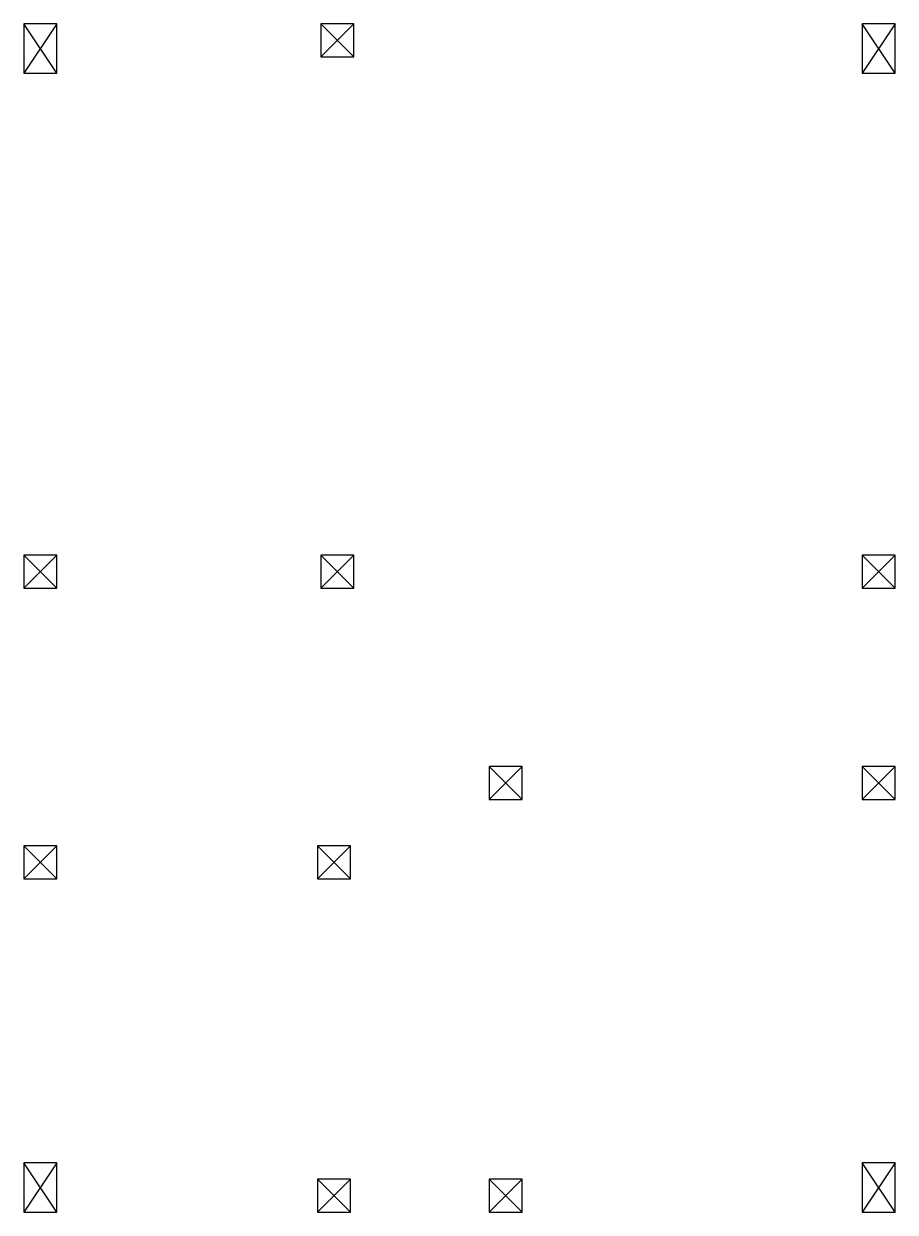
# Model space of a CAD drawing. Header units: inches. Extents: x -7575 to 10804, y -338 to 3076.
# Drawn here: x -2706.6 to -2442.6, y 1864.8 to 2224.8 of the extents above; entities that cross this region are included whole.
import ezdxf

# ---------------------------------------------------------------- set-up
doc = ezdxf.new("R2010")
doc.units = ezdxf.units.IN
doc.header["$MEASUREMENT"] = 0
doc.layers.add('W1', color=40, linetype='Continuous')

msp = doc.modelspace()

# ---------------------------------------------------------------- linework, layer by layer
at = {"layer": 'W1', "color": 132, "true_color": 0x20d9be}
for p, q in [((-2696.644, 2224.813), (-2706.644, 2209.813)), ((-2696.644, 2209.813), (-2706.644, 2224.813)), ((-2442.644, 2224.813), (-2452.644, 2209.813)), ((-2442.644, 2209.813), (-2452.644, 2224.813)), ((-2696.644, 1879.813), (-2706.644, 1864.813)), ((-2696.644, 1864.813), (-2706.644, 1879.813)), ((-2442.644, 1879.813), (-2452.644, 1864.813)), ((-2442.644, 1864.813), (-2452.644, 1879.813))]:
    msp.add_line(p, q, dxfattribs=at)
at = {"layer": 'W1', "color": 1}
for p, q in [((-2616.644, 2214.813), (-2606.644, 2224.813)), ((-2606.644, 2214.813), (-2616.644, 2224.813)), ((-2706.644, 2053.813), (-2696.644, 2063.813)), ((-2696.644, 2053.813), (-2706.644, 2063.813)), ((-2616.644, 2053.813), (-2606.644, 2063.813)), ((-2606.644, 2053.813), (-2616.644, 2063.813)), ((-2452.644, 2053.813), (-2442.644, 2063.813)), ((-2442.644, 2053.813), (-2452.644, 2063.813)), ((-2565.644, 1989.813), (-2555.644, 1999.813)), ((-2555.644, 1989.813), (-2565.644, 1999.813)), ((-2452.644, 1989.813), (-2442.644, 1999.813)), ((-2442.644, 1989.813), (-2452.644, 1999.813)), ((-2706.644, 1965.813), (-2696.644, 1975.813)), ((-2696.644, 1965.813), (-2706.644, 1975.813)), ((-2617.644, 1965.813), (-2607.644, 1975.813)), ((-2607.644, 1965.813), (-2617.644, 1975.813)), ((-2617.644, 1864.813), (-2607.644, 1874.813)), ((-2607.644, 1864.813), (-2617.644, 1874.813)), ((-2565.644, 1864.813), (-2555.644, 1874.813)), ((-2555.644, 1864.813), (-2565.644, 1874.813))]:
    msp.add_line(p, q, dxfattribs=at)
at = {"layer": 'W1', "color": 132, "true_color": 0x20d9be}
for points in [[(-2706.644, 2209.813), (-2696.644, 2209.813), (-2696.644, 2224.813), (-2706.644, 2224.813)], [(-2452.644, 2209.813), (-2442.644, 2209.813), (-2442.644, 2224.813), (-2452.644, 2224.813)], [(-2706.644, 1864.813), (-2696.644, 1864.813), (-2696.644, 1879.813), (-2706.644, 1879.813)], [(-2452.644, 1864.813), (-2442.644, 1864.813), (-2442.644, 1879.813), (-2452.644, 1879.813)]]:
    msp.add_lwpolyline(points, close=True, dxfattribs=at)
at = {"layer": 'W1', "color": 1}
for points in [[(-2616.644, 2214.813), (-2606.644, 2214.813), (-2606.644, 2224.813), (-2616.644, 2224.813)], [(-2706.644, 2053.813), (-2696.644, 2053.813), (-2696.644, 2063.813), (-2706.644, 2063.813)], [(-2616.644, 2053.813), (-2606.644, 2053.813), (-2606.644, 2063.813), (-2616.644, 2063.813)], [(-2452.644, 2053.813), (-2442.644, 2053.813), (-2442.644, 2063.813), (-2452.644, 2063.813)], [(-2565.644, 1989.813), (-2555.644, 1989.813), (-2555.644, 1999.813), (-2565.644, 1999.813)], [(-2452.644, 1989.813), (-2442.644, 1989.813), (-2442.644, 1999.813), (-2452.644, 1999.813)], [(-2706.644, 1965.813), (-2696.644, 1965.813), (-2696.644, 1975.813), (-2706.644, 1975.813)], [(-2617.644, 1965.813), (-2607.644, 1965.813), (-2607.644, 1975.813), (-2617.644, 1975.813)], [(-2617.644, 1864.813), (-2607.644, 1864.813), (-2607.644, 1874.813), (-2617.644, 1874.813)], [(-2565.644, 1864.813), (-2555.644, 1864.813), (-2555.644, 1874.813), (-2565.644, 1874.813)]]:
    msp.add_lwpolyline(points, close=True, dxfattribs=at)

doc.saveas('drawing.dxf')
